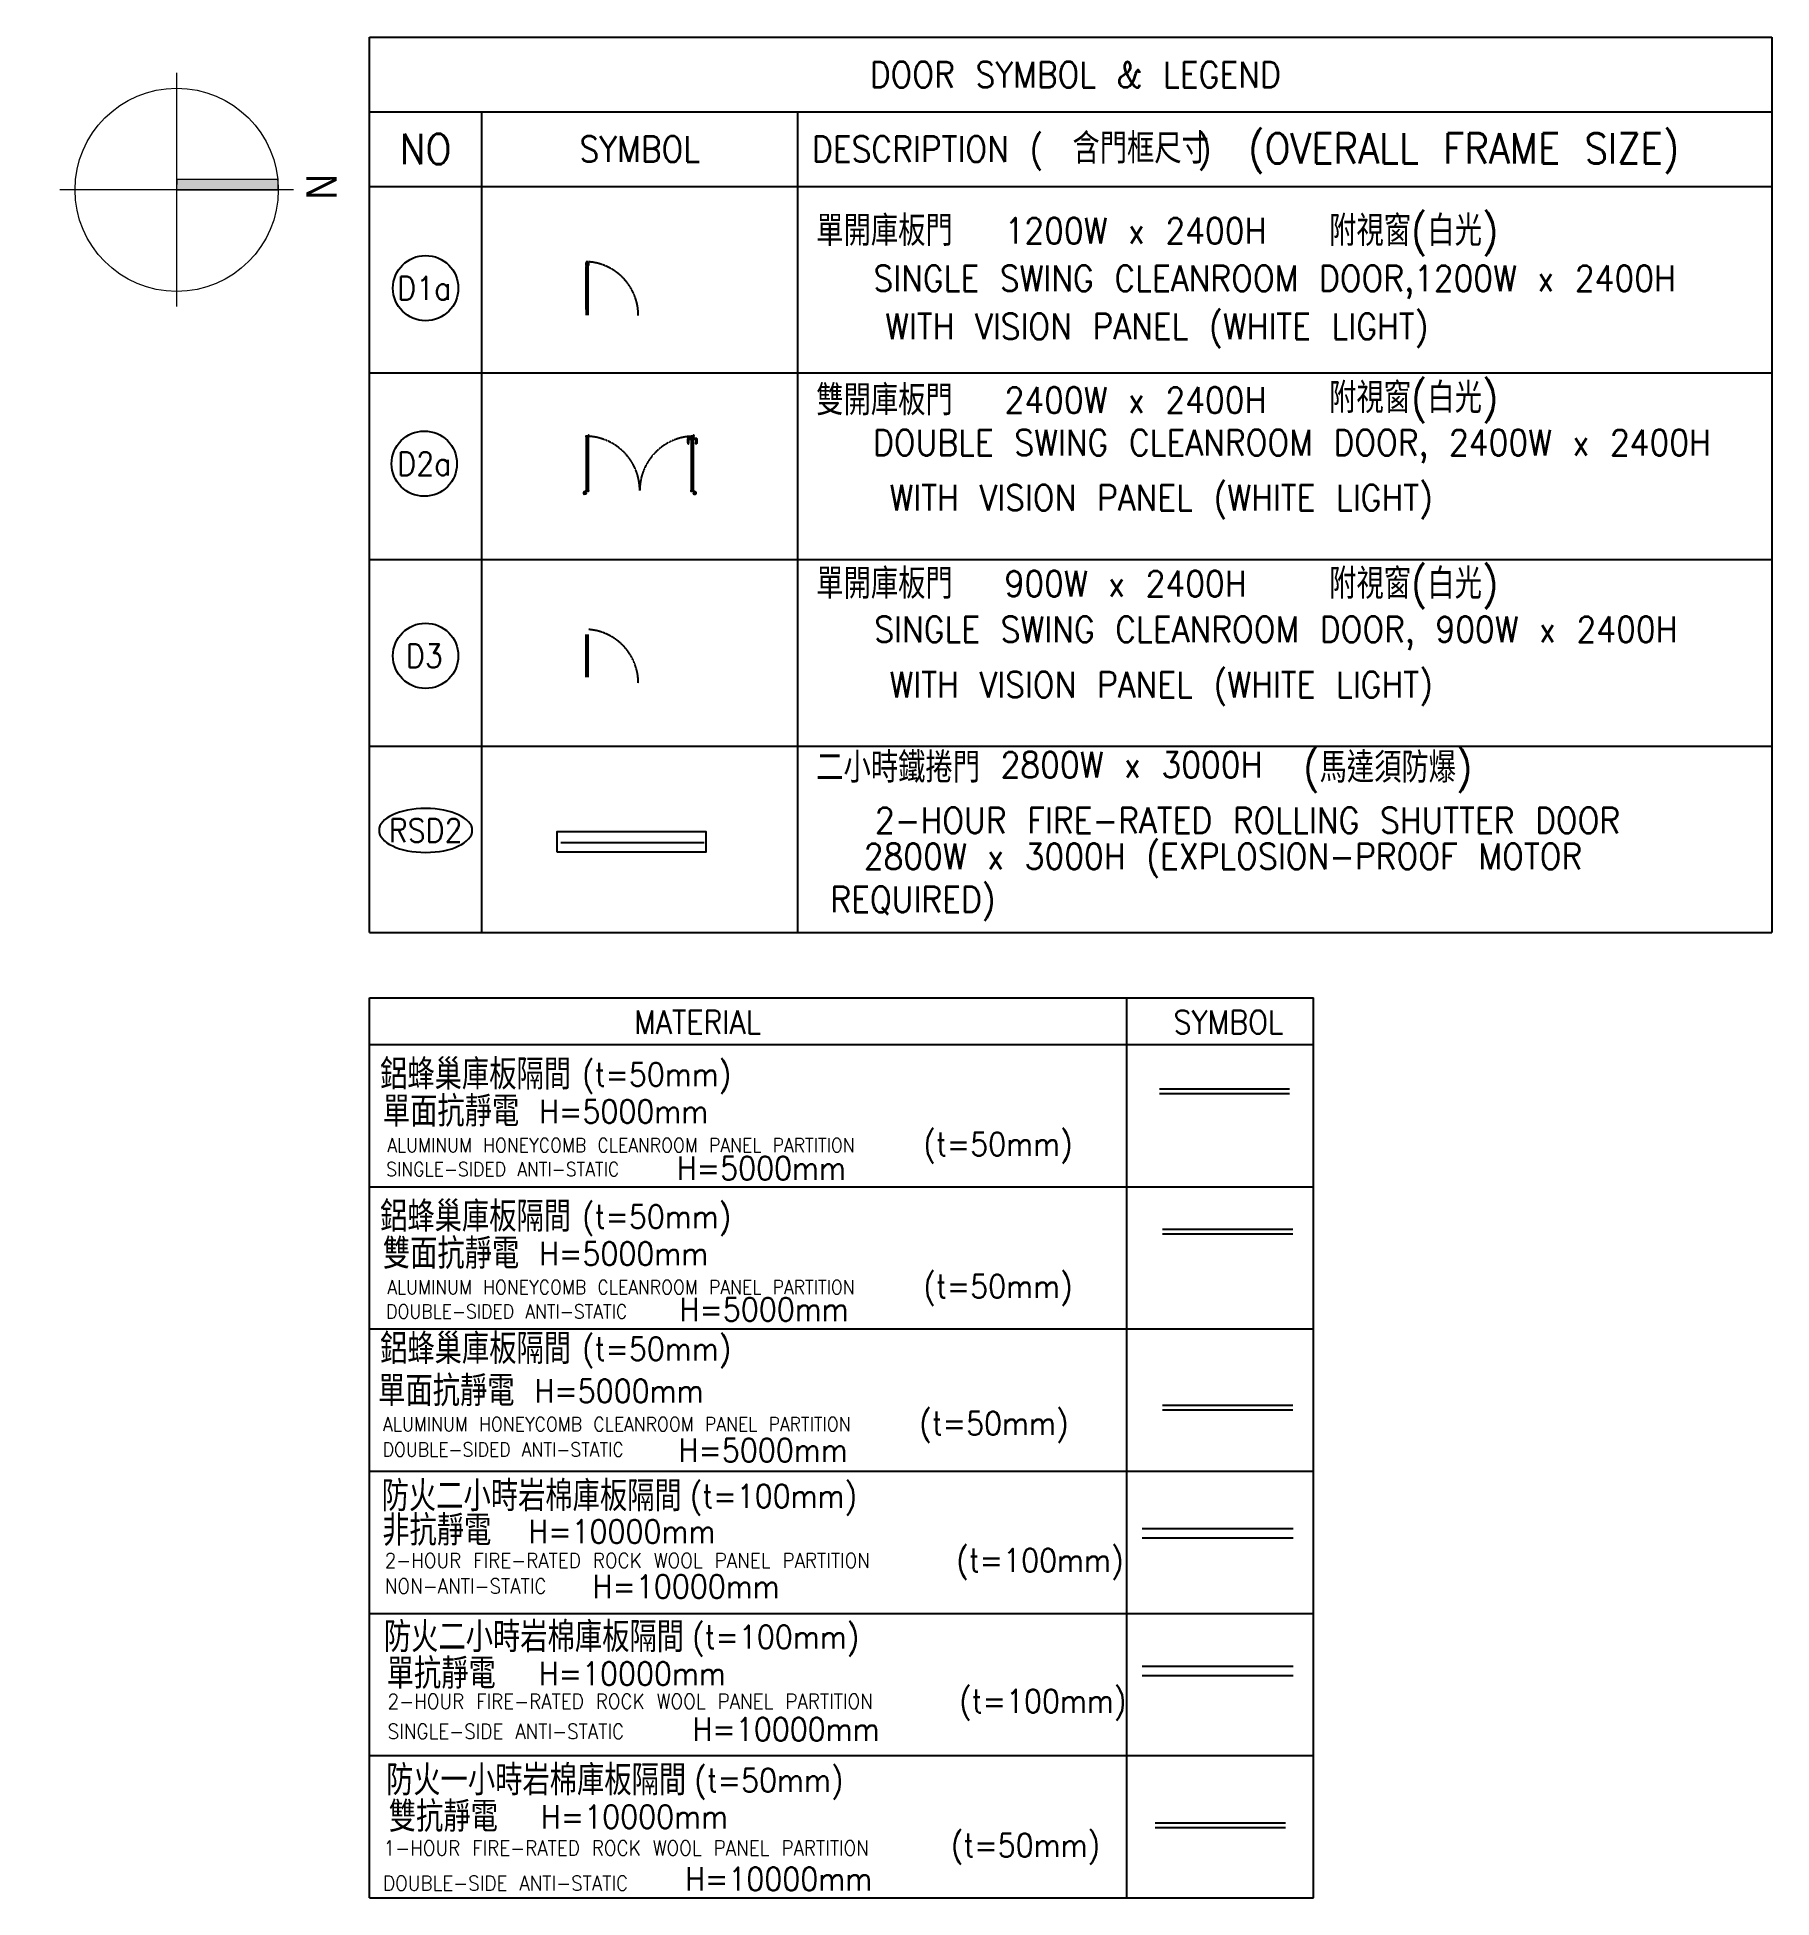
# Model space of a CAD drawing. Extents: x -15449 to 465583, y -1239737 to 53667.
# Drawn here: x 319924 to 362588, y -86279 to -40513 of the extents above; entities that cross this region are included whole.
import ezdxf
from ezdxf.enums import TextEntityAlignment as Align

# ---------------------------------------------------------------- set-up
doc = ezdxf.new("R2010")
doc.units = 0
doc.header["$LTSCALE"] = 8
doc.linetypes.add('188K-SM-03-F10-ARCH-PA-Y2257103$0$DASHED', pattern=[19.05, 12.7, -6.35])
for name, color, linetype in [('0-T100单抗岩棉库板H10000', 21, 'CONTINUOUS'), ('0-T100非抗岩棉库板H10000', 1, 'CONTINUOUS'), ('0-T50单抗铝蜂巢库板H3000', 161, 'CONTINUOUS'), ('0-T50单抗铝蜂巢库板H5000', 3, 'CONTINUOUS'), ('0-T50双抗铝蜂巢库板H5000', 2, 'CONTINUOUS'), ('188K-SM-03-F10-ARCH-PA-Y2257103$0$K-TXT', 7, 'CONTINUOUS'), ('防火一小时岩棉库板隔间（双抗）H10000', 170, 'CONTINUOUS')]:
    doc.layers.add(name, color=color, linetype=linetype)
doc.layers.add('A-_--------_A', color=7, linetype='CONTINUOUS', lineweight=9)
doc.styles.add('188K-SM-03-F10-ARCH-PA-Y2257103$0$Standard', font='txt.shx', dxfattribs={"bigfont": 'chineset.shx'})
doc.styles.add('Arial Narrow', font='ARIALN.TTF', dxfattribs={"height": 0.2})

msp = doc.modelspace()

# ---------------------------------------------------------------- texts
at = {"layer": '188K-SM-03-F10-ARCH-PA-Y2257103$0$K-TXT', "style": '188K-SM-03-F10-ARCH-PA-Y2257103$0$Standard', "width": 0.9}
for s, height, p in [('DOOR SYMBOL & LEGEND', 630.899684, (345455.4301, -41430.3192)), ('NO', 745.60872, (329477.7267, -43265.6637)), ('SYMBOL', 630.89968, (334744.2832, -43265.6637)), ('D1a', 573.54517, (329444.6818, -46685.0826)), ('D2a', 573.54517, (329444.6818, -51003.0089)), ('D3', 573.54517, (329444.6818, -55729.3127)), ('RSD2', 573.54517, (329477.7267, -60023.3848))]:
    msp.add_text(s, height=height, rotation=359.99999995, dxfattribs=at).set_placement(p, align=Align.MIDDLE)
for s, height, p in [('DESCRIPTION (      )', 630.899684, (343892.9746, -43265.6637)), ('SINGLE SWING CLEANROOM DOOR,1200W x 2400H ', 630.899684, (350611.2509, -46442.5793)), ('WITH VISION PANEL (WHITE LIGHT)', 630.899684, (347461.2025, -47627.5891)), ('DOUBLE SWING CLEANROOM DOOR, 2400W x 2400H', 630.899684, (350784.7826, -50482.4923)), ('WITH VISION PANEL (WHITE LIGHT)', 630.899684, (347570.1189, -51839.8132)), ('SINGLE SWING CLEANROOM DOOR, 900W x 2400H', 630.899684, (350388.9828, -55078.6635)), ('WITH VISION PANEL (WHITE LIGHT)', 630.899684, (347570.1189, -56435.9844)), ('2-HOUR FIRE-RATED ROLLING SHUTTER DOOR', 630.899684, (349693.8831, -59776.9814)), ('2800W x 3000H (EXPLOSION-PROOF MOTOR ', 630.899684, (349343.2637, -60662.5909)), ('REQUIRED)', 630.89968, (341462.7553, -61718.3835)), ('MATERIAL', 573.54517, (336167.5332, -64739.3835)), ('SYMBOL', 573.54517, (349222.248, -64739.3835))]:
    msp.add_text(s, height=height, rotation=359.99999995, dxfattribs=at).set_placement(p, align=Align.MIDDLE_CENTER)
for s, height, p in [('含門框尺寸', 745.60872, (345387.2251, -43247.4471)), ('(OVERALL FRAME SIZE)', 745.608717, (349711.1976, -43247.4471)), ('單開庫板門 ', 745.60872, (339085.2542, -45273.0718)), ('附視窗(白光)', 745.60872, (351702.1322, -45273.0718)), ('1200W x 2400H', 630.899684, (343717.6329, -45273.0718)), ('附視窗(白光)', 745.60872, (351702.1322, -49382.7695)), ('雙開庫板門 ', 745.60872, (339085.2542, -49440.124)), ('2400W x 2400H', 630.899684, (343717.6329, -49440.124)), ('單開庫板門 ', 745.60872, (339085.2542, -53953.7627)), ('附視窗(白光)', 745.60872, (351702.1322, -53953.7627)), ('900W x 2400H', 630.899684, (343717.6329, -53953.7627)), ('二小時鐵捲門', 745.60872, (339085.2542, -58475.5881)), ('2800W x 3000H', 630.899684, (343618.7409, -58410.1189)), ('(馬達須防爆)', 745.60872, (351063.1366, -58475.5881)), ('鋁蜂巢庫板隔間', 745.60872, (328356.6845, -66024.2062)), ('(t=50mm)', 573.54517, (333325.9556, -66024.2062)), ('單面抗靜電', 745.60872, (328424.2589, -66936.7072)), ('H=5000mm', 573.54517, (332271.7459, -66936.7072)), ('ALUMINUM HONEYCOMB CLEANROOM PANEL PARTITION', 344.1271, (328532.184, -67764.2947)), ('(t=50mm)', 573.54517, (341721.244, -67739.5822)), ('SINGLE-SIDED ANTI-STATIC', 344.1271, (328506.6462, -68357.3168)), ('H=5000mm', 573.54517, (335658.4864, -68330.8751)), ('鋁蜂巢庫板隔間', 745.60872, (328356.6845, -69522.228)), ('(t=50mm)', 573.54517, (333325.9556, -69522.228)), ('雙面抗靜電', 745.60872, (328424.2589, -70434.7289)), ('H=5000mm', 573.54517, (332271.7459, -70434.7289)), ('(t=50mm)', 573.54517, (341721.244, -71237.604)), ('ALUMINUM HONEYCOMB CLEANROOM PANEL PARTITION', 344.1271, (328532.184, -71262.3165)), ('DOUBLE-SIDED ANTI-STATIC', 344.1271, (328506.6462, -71855.3385)), ('H=5000mm', 573.54517, (335724.7544, -71805.3604)), ('鋁蜂巢庫板隔間', 745.60872, (328356.6845, -72774.7702)), ('(t=50mm)', 573.54517, (333325.9556, -72774.7702)), ('單面抗靜電', 745.60872, (328308.875, -73812.5742)), ('H=5000mm', 573.54517, (332156.362, -73812.5742)), ('ALUMINUM HONEYCOMB CLEANROOM PANEL PARTITION', 344.1271, (328431.1155, -74632.371)), ('(t=50mm)', 573.54517, (341620.1755, -74607.6585)), ('H=5000mm', 573.54517, (335700.8932, -75269.7042)), ('DOUBLE-SIDED ANTI-STATIC', 344.1271, (328420.4032, -75254.1776)), ('防火二小時岩棉庫板隔間', 745.608717, (328395.4418, -76396.9542)), ('(t=100mm)', 573.54517, (335977.2255, -76396.9542)), ('非抗靜電', 745.60872, (328410.2411, -77243.3034)), ('2-HOUR FIRE-RATED ROCK WOOL PANEL PARTITION', 367.068907, (328470.8094, -77983.4676)), ('(t=100mm)', 573.54517, (342530.668, -77976.6719)), ('NON-ANTI-STATIC', 367.068907, (328471.2024, -78612.3408)), ('防火二小時岩棉庫板隔間', 745.608717, (328450.6236, -79863.9804)), ('(t=100mm)', 573.54517, (336032.4074, -79863.9804)), ('單抗靜電', 745.60872, (328518.1981, -80763.6449)), ('2-HOUR FIRE-RATED ROCK WOOL PANEL PARTITION', 367.068907, (328542.0347, -81447.6148)), ('(t=100mm)', 573.54517, (342601.8933, -81440.8191)), ('SINGLE-SIDE ANTI-STATIC', 367.068907, (328542.0347, -82184.9097)), ('防火一小時岩棉庫板隔間', 745.608717, (328503.7928, -83385.0069)), ('(t=50mm)', 573.54517, (336085.5766, -83385.0069)), ('雙抗靜電', 745.60872, (328571.3673, -84284.6714)), ('(t=50mm)', 573.54517, (342397.5673, -84985.7598)), ('1-HOUR FIRE-RATED ROCK WOOL PANEL PARTITION', 367.068907, (328444.8786, -85055.2425)), ('DOUBLE-SIDE ANTI-STATIC', 367.068907, (328429.0226, -85919.6077))]:
    msp.add_text(s, height=height, rotation=359.99999995, dxfattribs=at).set_placement(p, align=Align.MIDDLE_LEFT)
at = {"layer": '188K-SM-03-F10-ARCH-PA-Y2257103$0$K-TXT', "color": 2, "style": '188K-SM-03-F10-ARCH-PA-Y2257103$0$Standard', "width": 0.9}
for p in [(332006.3108, -77268.8563), (333585.0982, -78622.0215), (332262.0827, -80763.6449), (336043.3879, -82133.8475), (332315.2519, -84284.6714), (335862.0876, -85814.8196)]:
    msp.add_text('H=10000mm', height=573.54517, rotation=359.99999995, dxfattribs=at).set_placement(p, align=Align.MIDDLE_LEFT)

# ---------------------------------------------------------------- blocks, each defined once
blk = doc.blocks.new('IDA - North Point _ Scale Bar - North Point Only-9867521-PH1 LEVEL 3 - PROBE')
at = {"layer": 'A-_--------_A'}
h = blk.add_hatch(color=256, dxfattribs=at)
edge = h.paths.add_edge_path()
edge.add_line((-0.47, 0.88), (8.29, 5.59))
edge.add_arc((0, 0), 10, 28.24, 33.9792, ccw=False)
edge.add_line((8.81, 4.73), (0, 0))
edge.add_line((0, 0), (-0.47, 0.88))
for p, q in [((-5.44, 10.13), (5.44, -10.13)), ((8.29, 5.59), (-0.47, 0.88)), ((10.13, 5.44), (-10.13, -5.44)), ((0, 0), (8.81, 4.73)), ((-0.47, 0.88), (0, 0))]:
    blk.add_line(p, q, dxfattribs=at)
blk.add_circle((0, 0), 10, dxfattribs=at)
blk.add_arc((0, 0), 10, 28.24, 33.9792, dxfattribs=at)
at = {"layer": 'A-_--------_A', "insert": (13.15, 8.81), "char_height": 3, "width": 3.0464, "attachment_point": 1, "rotation": 298.24, "style": 'Arial Narrow'}
blk.add_mtext('N', dxfattribs=at)

# ---------------------------------------------------------------- linework, layer by layer
at = {"layer": '0-T100单抗岩棉库板H10000', "lineweight": -3}
for p, q in [((347103.6172, -80585.3275), (350813.5205, -80585.3275)), ((347103.6172, -80814.7455), (350813.5205, -80814.7455))]:
    msp.add_line(p, q, dxfattribs=at)
at = {"layer": '0-T100非抗岩棉库板H10000', "lineweight": -3}
for p, q in [((347103.6172, -77192.768), (350813.5205, -77192.768)), ((347103.6172, -77422.1861), (350813.5205, -77422.1861))]:
    msp.add_line(p, q, dxfattribs=at)
at = {"layer": '0-T50单抗铝蜂巢库板H3000', "lineweight": -3}
for p, q in [((347605.0429, -74160.0874), (350807.9144, -74160.0874)), ((347605.0429, -74274.7964), (350807.9144, -74274.7964))]:
    msp.add_line(p, q, dxfattribs=at)
at = {"layer": '0-T50单抗铝蜂巢库板H5000', "lineweight": -3}
for p, q in [((347526.0865, -66380.1757), (350728.958, -66380.1757)), ((347526.0865, -66494.8847), (350728.958, -66494.8847))]:
    msp.add_line(p, q, dxfattribs=at)
at = {"layer": '0-T50双抗铝蜂巢库板H5000', "lineweight": -3}
for p, q in [((347605.0429, -69832.6744), (350807.9144, -69832.6744)), ((347605.0429, -69947.3834), (350807.9144, -69947.3834))]:
    msp.add_line(p, q, dxfattribs=at)
at = {"layer": '188K-SM-03-F10-ARCH-PA-Y2257103$0$K-TXT'}
for p, q in [((328093.305, -40512.6469), (362588.1372, -40512.6469)), ((328093.305, -62536.7814), (328093.305, -40512.6469)), ((362588.1372, -40512.6469), (362588.1372, -62536.7814)), ((328093.305, -42347.9915), (362588.1372, -42347.9915)), ((330862.1483, -62536.7814), (330862.1483, -42347.9915)), ((338626.4181, -42347.9915), (338626.4181, -62536.7814)), ((328093.305, -44183.336), (362588.1372, -44183.336)), ((328093.305, -48771.6973), (362588.1372, -48771.6973)), ((328093.305, -53360.0587), (362588.1372, -53360.0587)), ((328093.305, -53360.0587), (362588.1372, -53360.0587)), ((328093.305, -57948.42), (362588.1372, -57948.42)), ((328093.305, -62536.7814), (362588.1372, -62536.7814)), ((328093.305, -64143.9533), (351316.0903, -64143.9533)), ((328093.305, -86279.1743), (328093.305, -64143.9533)), ((346727.7289, -86279.1743), (346727.7289, -64143.9533)), ((351316.0903, -86279.1743), (351316.0903, -64143.9533)), ((328093.305, -65291.0436), (351316.0903, -65291.0436)), ((328093.305, -68789.0654), (351316.0903, -68789.0654)), ((328093.305, -72287.0872), (351316.0903, -72287.0872)), ((328093.305, -75785.109), (351316.0903, -75785.109)), ((328093.305, -79283.1308), (351316.0903, -79283.1308)), ((328093.305, -82781.1525), (351316.0903, -82781.1525)), ((328093.305, -86279.1743), (351316.0903, -86279.1743))]:
    msp.add_line(p, q, dxfattribs=at)
at = {"layer": '188K-SM-03-F10-ARCH-PA-Y2257103$0$K-TXT', "color": 4, "ltscale": 0.1}
for p, q in [((333425.0638, -46066.2523, 0), (333415.4881, -46066.2523, 0)), ((333415.4881, -46066.2523, 0), (333415.4881, -46124.9035, 0)), ((333415.4881, -46124.9035, 0), (333425.0638, -46124.9035, 0)), ((333472.9423, -46035.1312, 0), (333425.0638, -46035.1312, 0)), ((333425.0638, -46035.1312, 0), (333425.0638, -46156.0246, 0)), ((333425.0638, -46124.9035, 0), (333425.0638, -46066.2523, 0)), ((333425.0638, -46156.0246, 0), (333472.9423, -46156.0246, 0)), ((333425.7819, -46155.1867, 0), (333425.7819, -46169.9093, 0)), ((333425.8506, -46170.1205, 0), (333426.8082, -46171.4372, 0)), ((333471.8651, -46154.8276, 0), (333426.141, -46154.8276, 0)), ((333426.9789, -46158.5382, 0), (333426.9789, -46156.623, 0)), ((333426.9789, -46168.9518, 0), (333426.9789, -46160.4533, 0)), ((333427.338, -46156.2639, 0), (333448.644, -46156.2639, 0)), ((333432.6046, -46158.8973, 0), (333427.338, -46158.8973, 0)), ((333427.338, -46160.0942, 0), (333432.6046, -46160.0942, 0)), ((333427.4577, -47210.0709, 0), (333427.4577, -46160.0942, 0)), ((333427.4577, -46160.0942, 0), (333428.1759, -46160.0942, 0)), ((333427.4577, -46171.226, 0), (333427.4577, -46169.4305, 0)), ((333428.1759, -46160.0942, 0), (333428.1759, -47210.0709, 0)), ((333432.9637, -46159.7351, 0), (333432.9637, -46159.2564, 0)), ((333448.644, -46156.2639, 0), (333449.003, -46155.9049, 0)), ((333449.003, -46155.9049, 0), (333449.3621, -46156.2639, 0)), ((333449.3621, -46156.2639, 0), (333470.6681, -46156.2639, 0)), ((333465.0424, -46159.2564, 0), (333465.0424, -46159.7351, 0)), ((333470.6681, -46158.8973, 0), (333465.4014, -46158.8973, 0)), ((333465.4014, -46160.0942, 0), (333470.6681, -46160.0942, 0)), ((333469.8302, -47210.0709, 0), (333469.8302, -46160.0942, 0)), ((333469.8302, -46160.0942, 0), (333470.5484, -46160.0942, 0)), ((333470.5484, -46160.0942, 0), (333470.5484, -47210.0709, 0)), ((333470.5484, -46169.4305, 0), (333470.5484, -46171.226, 0)), ((333471.0272, -46156.623, 0), (333471.0272, -46158.5382, 0)), ((333471.0272, -46160.4533, 0), (333471.0272, -46168.9518, 0)), ((333471.1979, -46171.4372, 0), (333472.1555, -46170.1205, 0)), ((333472.2241, -46169.9093, 0), (333472.2241, -46155.1867, 0)), ((333472.9423, -46156.0246, 0), (333472.9423, -46035.1312, 0)), ((333472.9423, -46066.2523, 0), (333482.518, -46066.2523, 0)), ((333472.9423, -46124.9035, 0), (333472.9423, -46066.2523, 0)), ((333482.518, -46124.9035, 0), (333472.9423, -46124.9035, 0)), ((333482.518, -46066.2523, 0), (333482.518, -46124.9035, 0)), ((333472.9423, -47214.1406, 0), (333425.0638, -47214.1406, 0)), ((333425.0638, -47214.1406, 0), (333425.0638, -47347.5522, 0)), ((333428.1759, -47210.0709, 0), (333427.4577, -47210.0709, 0)), ((333470.5484, -47210.0709, 0), (333469.8302, -47210.0709, 0)), ((333472.9423, -47347.5522, 0), (333472.9423, -47214.1406, 0)), ((335951.0094, -50372.8856), (335935.0931, -50373.5708)), ((335996.893, -50372.8856), (335951.0094, -50372.8856)), ((335951.5112, -50398.1215), (335996.893, -50398.1215)), ((335996.893, -50357.3998), (335996.893, -50413.6073)), ((336006.0697, -50357.3998), (335996.893, -50357.3998)), ((335996.893, -50413.6073), (336006.0697, -50413.6073)), ((336006.0697, -50413.6073), (336006.0697, -50357.3998)), ((333367.7748, -51693.773), (333367.7748, -51751.1275)), ((333367.7748, -51744.2729), (333367.7748, -51700.6275)), ((333374.6294, -51693.773), (333402.7471, -51693.773)), ((333402.7471, -51693.773), (333402.7471, -51720.1972)), ((336113.937, -51693.773), (336085.8193, -51693.773)), ((336085.8193, -51693.773), (336085.8193, -51724.7444)), ((336120.7916, -51693.773), (336120.7916, -51751.1275)), ((336120.7916, -51744.2729), (336120.7916, -51700.6275)), ((333402.7471, -51751.1275), (333374.6294, -51751.1275)), ((333402.7471, -51720.1972), (333402.7471, -51719.5965)), ((333421.2583, -51744.7642), (333402.7471, -51751.1275)), ((333410.3011, -51729.4447), (333412.0517, -51729.4447)), ((333412.1896, -51729.4447), (333413.3786, -51729.4447)), ((333414.6376, -51730.8436), (333413.2387, -51730.8436)), ((333413.2387, -51730.8436), (333413.2387, -51739.2369)), ((333413.2387, -51739.2369), (333420.9326, -51739.2369)), ((333414.6376, -51730.7037), (333414.6376, -51730.8436)), ((333418.9029, -51724.8983), (333415.2685, -51724.8983)), ((333419.5338, -51730.8436), (333419.5338, -51730.7037)), ((333420.9326, -51730.8436), (333419.5338, -51730.8436)), ((333420.7928, -51729.4447), (333421.9818, -51729.4447)), ((333420.9326, -51739.2369), (333420.9326, -51730.8436)), ((333421.9818, -51729.4447), (333422.8351, -51729.4447)), ((333425.1293, -51731.7389), (333425.1293, -51739.3403)), ((336063.4371, -51731.7389), (336063.4371, -51739.3403)), ((336066.5846, -51729.4447), (336065.7313, -51729.4447)), ((336067.7736, -51729.4447), (336066.5846, -51729.4447)), ((336067.3081, -51744.7642), (336085.8193, -51751.1275)), ((336067.6338, -51739.2369), (336067.6338, -51730.8436)), ((336067.6338, -51730.8436), (336069.0326, -51730.8436)), ((336075.3277, -51739.2369), (336067.6338, -51739.2369)), ((336069.0326, -51730.8436), (336069.0326, -51730.7037)), ((336069.6635, -51724.8983), (336073.2979, -51724.8983)), ((336073.9288, -51730.7037), (336073.9288, -51730.8436)), ((336073.9288, -51730.8436), (336075.3277, -51730.8436)), ((336076.3768, -51729.4447), (336075.1878, -51729.4447)), ((336075.3277, -51730.8436), (336075.3277, -51739.2369)), ((336078.2653, -51729.4447), (336076.5147, -51729.4447)), ((336085.8193, -51724.7444), (336085.8193, -51721.8907)), ((336085.8193, -51751.1275), (336113.937, -51751.1275)), ((333427.4577, -56254.301, 0), (333427.4577, -55204.3244, 0)), ((333428.1759, -55204.3244, 0), (333428.1759, -56254.301, 0)), ((333469.8302, -56254.301, 0), (333469.8302, -55204.3244, 0)), ((333470.5484, -55204.3244, 0), (333470.5484, -56254.301, 0))]:
    msp.add_line(p, q, dxfattribs=at)
at = {"layer": '188K-SM-03-F10-ARCH-PA-Y2257103$0$K-TXT', "color": 4}
msp.add_line((336329.143, -60330.1888), (332805.9923, -60330.1888, 0), dxfattribs=at)
at = {"layer": '188K-SM-03-F10-ARCH-PA-Y2257103$0$K-TXT', "color": 4, "ltscale": 0.1, "elevation": 0}
msp.add_lwpolyline([(333449.003, -47214.2603), (333448.644, -47213.9012), (333427.338, -47213.9012, -0.4142135624), (333426.9789, -47213.5421), (333426.9789, -47211.6269, -0.4142135624), (333427.338, -47211.2679), (333432.6046, -47211.2679, 0.4142135624), (333432.9637, -47210.9088), (333432.9637, -47210.43, 0.4142135624), (333432.6046, -47210.0709), (333427.338, -47210.0709, -0.4142135624), (333426.9789, -47209.7118), (333426.9789, -47201.2134, -0.4142135624), (333427.2183, -47200.974), (333427.2183, -47200.974, 0.4142135624), (333427.4577, -47200.7346), (333427.4577, -47198.9391, 0.7263600574), (333426.8082, -47198.7279), (333425.8506, -47200.0446, 0.1585068778), (333425.7819, -47200.2558), (333425.7819, -47214.9784, 0.4142135624), (333426.141, -47215.3375), (333471.8651, -47215.3375, 0.4142135624), (333472.2241, -47214.9784), (333472.2241, -47200.2558, 0.1585068778), (333472.1555, -47200.0446), (333471.1979, -47198.7279, 0.7263600574), (333470.5484, -47198.9391), (333470.5484, -47200.7346, 0.4142135624), (333470.7878, -47200.974, -0.4142135624), (333471.0272, -47201.2134), (333471.0272, -47209.7118, -0.4142135624), (333470.6681, -47210.0709), (333465.4014, -47210.0709, 0.4142135624), (333465.0424, -47210.43), (333465.0424, -47210.9088, 0.4142135624), (333465.4014, -47211.2679), (333470.6681, -47211.2679, -0.4142135624), (333471.0272, -47211.6269), (333471.0272, -47213.5421, -0.4142135624), (333470.6681, -47213.9012), (333449.3621, -47213.9012)], format="xyb", close=True, dxfattribs=at)
at = {"layer": '188K-SM-03-F10-ARCH-PA-Y2257103$0$K-TXT', "color": 4, "ltscale": 0.1}
for points in [[(333492.6946, -50327.5755), (333492.6946, -50306.5921), (333492.6946, -50327.5755), (333417.0286, -50327.5755), (333417.0286, -50329.2542), (333421.9947, -50329.2542), (333421.9947, -50341.5644, 0.4142135624), (333423.3936, -50342.9633), (333424.7924, -50342.9633), (333424.7924, -50341.5644), (333423.6733, -50341.5644), (333423.6733, -50330.3733), (333425.1422, -50330.3733), (333425.1422, -51675.6444), (333423.6733, -51675.6444), (333423.6733, -51664.4533), (333424.7924, -51664.4533), (333424.7924, -51663.0544), (333423.3936, -51663.0544, 0.4142135624), (333421.9947, -51664.4533), (333421.9947, -51677.0433, 0.4142135624), (333423.3936, -51678.4422), (333484.2453, -51678.4422, 0.4142135624), (333485.6442, -51677.0433), (333485.6442, -51664.4533, 0.4142135624), (333484.2453, -51663.0544), (333482.8464, -51663.0544), (333482.8464, -51664.4533), (333483.9655, -51664.4533), (333483.9655, -51675.6444), (333482.4967, -51675.6444), (333482.4967, -50330.3733), (333483.9655, -50330.3733), (333483.9655, -50341.5644), (333482.8464, -50341.5644), (333482.8464, -50342.9633), (333484.2453, -50342.9633, 0.4142135624), (333485.6442, -50341.5644), (333485.6442, -50330.3733), (333494.7929, -50330.3733, 0.4142135624), (333495.4924, -50329.6738), (333495.4924, -50304.4938, 0.4142135624), (333494.7929, -50303.7943), (333485.7001, -50303.7943), (333485.7001, -50306.5921), (333492.6946, -50306.5921)], [(336073.6221, -50327.5755), (336073.6221, -50306.5921), (336073.6221, -50327.5755), (335997.9561, -50327.5755), (335997.9561, -50329.2542), (336002.9222, -50329.2542), (336002.9222, -50341.5644, 0.4142135624), (336004.3211, -50342.9633), (336005.7199, -50342.9633), (336005.7199, -50341.5644), (336004.6008, -50341.5644), (336004.6008, -50330.3733), (336006.0697, -50330.3733), (336006.0697, -51675.6444), (336004.6008, -51675.6444), (336004.6008, -51664.4533), (336005.7199, -51664.4533), (336005.7199, -51663.0544), (336004.3211, -51663.0544, 0.4142135624), (336002.9222, -51664.4533), (336002.9222, -51677.0433, 0.4142135624), (336004.3211, -51678.4422), (336065.1728, -51678.4422, 0.4142135624), (336066.5717, -51677.0433), (336066.5717, -51664.4533, 0.4142135624), (336065.1728, -51663.0544), (336063.7739, -51663.0544), (336063.7739, -51664.4533), (336064.893, -51664.4533), (336064.893, -51675.6444), (336063.4242, -51675.6444), (336063.4242, -50330.3733), (336064.893, -50330.3733), (336064.893, -50341.5644), (336063.7739, -50341.5644), (336063.7739, -50342.9633), (336065.1728, -50342.9633, 0.4142135624), (336066.5717, -50341.5644), (336066.5717, -50330.3733), (336075.7204, -50330.3733, 0.4142135624), (336076.4199, -50329.6738), (336076.4199, -50304.4938, 0.4142135624), (336075.7204, -50303.7943), (336066.6276, -50303.7943), (336066.6276, -50306.5921), (336073.6221, -50306.5921)], [(336072.6009, -50372.8856), (336118.4845, -50372.8856), (336134.4008, -50373.5708, -0.3274951513), (336143.4474, -50381.4183, -0.0898474918), (336146.0183, -50504.5406, -1.1448812629), (336123.8443, -50499.5284, 0.1370794299), (336123.9295, -50404.1028, 0.3493567738), (336117.9827, -50398.1215), (336072.6009, -50398.1215)]]:
    msp.add_lwpolyline(points, format="xyb", dxfattribs=at)
for points in [[(336063.4242, -50413.6073), (336063.4242, -50357.3998), (336072.6009, -50357.3998), (336072.6009, -50413.6073)], [(333405.6148, -51719.4252), (333405.6148, -51686.887), (333402.7471, -51686.887), (333402.7471, -51719.4252)], [(333465.6786, -51678.4422), (333414.0596, -51678.4422), (333414.0596, -51675.5745), (333465.6786, -51675.5745)], [(336022.8878, -51678.4422), (336074.5068, -51678.4422), (336074.5068, -51675.5745), (336022.8878, -51675.5745)], [(336082.9516, -51724.0135), (336082.9516, -51686.887), (336085.8193, -51686.887), (336085.8193, -51724.0135)]]:
    msp.add_lwpolyline(points, close=True, dxfattribs=at)
at = {"layer": '188K-SM-03-F10-ARCH-PA-Y2257103$0$K-TXT', "color": 4}
msp.add_lwpolyline([(332703.4394, -60552.5709), (336374.1285, -60552.5709), (336374.1285, -60058.6814), (332703.4394, -60058.6814), (332703.4394, -60552.5709)], dxfattribs=at)
at = {"layer": '188K-SM-03-F10-ARCH-PA-Y2257103$0$K-TXT'}
for centre in [(329477.7267, -46685.0826), (329444.6818, -51003.0089), (329477.7267, -55729.3127)]:
    msp.add_circle(centre, 802.9632, dxfattribs=at)
at = {"layer": '188K-SM-03-F10-ARCH-PA-Y2257103$0$K-TXT', "color": 4, "ltscale": 0.1}
for centre, radius, start, end in [((333426.141, -46155.1867, 0), 0.3591, 90.00001019, 180.00001019), ((333426.141, -46169.9093, 0), 0.3591, 180.00000512, 216.02737861), ((333427.0986, -46171.226, 0), 0.3591, 216.02736497, 359.99999173), ((333427.338, -46156.623, 0), 0.3591, 90.00001019, 180.00001019), ((333427.338, -46158.5382, 0), 0.3591, 179.99998975, 269.99998975), ((333427.338, -46160.4533, 0), 0.3591, 89.99998292, 179.99998292), ((333427.2183, -46168.9518, 0), 0.2394, 180.00001531, 270.00001531), ((333427.2183, -46169.4305, 0), 0.2394, 359.99997439, 89.99997439), ((333432.6046, -46159.2564, 0), 0.3591, 0.00001702, 90.00001702), ((333432.6046, -46159.7351, 0), 0.3591, 270.00001019, 0.00001019), ((333465.4014, -46159.2564, 0), 0.3591, 89.99998634, 179.99998634), ((333465.4014, -46159.7351, 0), 0.3591, 179.99998634, 269.99998634), ((333470.7878, -46169.4305, 0), 0.2394, 90.00002044, 180.00002044), ((333470.9075, -46171.226, 0), 0.3591, 180.00000939, 323.97263598), ((333470.6681, -46156.623, 0), 0.3591, 359.99998975, 89.99998975), ((333470.6681, -46158.5382, 0), 0.3591, 270.00001019, 0.00001019), ((333470.6681, -46160.4533, 0), 0.3591, 0.00001702, 90.00001702), ((333470.7878, -46168.9518, 0), 0.2394, 269.99998463, 359.99998463), ((333471.8651, -46155.1867, 0), 0.3591, 359.99998975, 89.99998975), ((333471.8651, -46169.9093, 0), 0.3591, 323.97262139, 359.99999482), ((333374.6294, -51700.6275), 6.8546, 89.99999995, 179.99999995), ((336113.937, -51700.6275), 6.8546, 359.99999995, 89.99999995), ((333374.6294, -51744.2729), 6.8546, 179.99999995, 269.99999995), ((333412.552, -51719.8969), 9.8096, 178.24532526, 256.73436641), ((333417.0857, -51729.4447), 4.8961, 111.78678932, 179.99999995), ((333413.3786, -51730.7037), 1.259, 359.99999995, 89.99999995), ((333417.0857, -51729.4447), 4.8961, 359.99999995, 68.21321079), ((333420.7928, -51730.7037), 1.259, 89.99999995, 179.99999995), ((333419.3939, -51739.3403), 5.7355, 288.97040783, 359.99999995), ((333422.8351, -51731.7389), 2.2942, 359.99999995, 89.99999995), ((336065.7313, -51731.7389), 2.2942, 89.99999995, 179.99999995), ((336069.1725, -51739.3403), 5.7355, 179.99999995, 251.02959217), ((336071.4807, -51729.4447), 4.8961, 111.78678932, 179.99999995), ((336067.7736, -51730.7037), 1.259, 359.99999995, 89.99999995), ((336071.4807, -51729.4447), 4.8961, 359.99999995, 68.21321079), ((336075.1878, -51730.7037), 1.259, 89.99999995, 179.99999995), ((336078.2653, -51721.8907), 7.554, 269.99999995, 359.99999995), ((336113.937, -51744.2729), 6.8546, 269.99999995, 359.99999995)]:
    msp.add_arc(centre, radius, start, end, dxfattribs=at)
at = {"layer": '188K-SM-03-F10-ARCH-PA-Y2257103$0$K-TXT', "color": 4, "linetype": '188K-SM-03-F10-ARCH-PA-Y2257103$0$DASHED', "ltscale": 0.01}
for centre, radius, start, end in [((333385.9784, -47356.0805, 0), 1322.4003, 359.85306022, 85.81349177), ((333407.909, -51663.9497), 1336.3742, 359.99999995, 85.99928099), ((336080.6574, -51663.9497), 1336.3742, 94.00071906, 179.99999995), ((333385.9784, -56400.3106, 0), 1322.4003, 359.85306022, 85.81349177)]:
    msp.add_arc(centre, radius, start, end, dxfattribs=at)
at = {"layer": '188K-SM-03-F10-ARCH-PA-Y2257103$0$K-TXT', "color": 4, "ltscale": 0.1}
for centre, major_axis, ratio, start_param, end_param in [((336264.5824, -50450.0751), (-244.2543, 244.2543), 1, 0.5853067095, 0.943734267), ((335934.9027, -50503.5391), (-8.1112, 8.1112), 0.9999999998, 0.8728114321, 4.2841840848), ((335935.9178, -50383.6598), (7.1578, 7.1578), 1, 0.8669618225, 2.1329099035), ((336116.3701, -50451.6632), (-125.3726, 125.3726), 1, 0.5138301722, 1.0587516634), ((335952.2956, -50404.8484), (-4.7888, 4.7888), 1, -0.6693141162, 0.6750925816), ((336080.6574, -51680.7364), (-5.6778, 5.6778), 1, 3.926990817, 10.2101761242)]:
    msp.add_ellipse(centre, major_axis=major_axis, ratio=ratio, start_param=start_param, end_param=end_param, dxfattribs=at)
at = {"layer": '188K-SM-03-F10-ARCH-PA-Y2257103$0$K-TXT', "color": 4, "ltscale": 0.1, "extrusion": (-2.44041e-31, 1.74315e-31, -1)}
msp.add_ellipse((333407.909, -51680.7364), major_axis=(5.6778, 5.6778), ratio=1, start_param=3.926990817, end_param=10.2101761242, dxfattribs=at)
at = {"layer": '188K-SM-03-F10-ARCH-PA-Y2257103$0$K-TXT', "extrusion": (-9.40395e-38, 1.47911e-30, -1)}
msp.add_ellipse((329477.7267, -60023.3848), major_axis=(1147.0903, 0), ratio=0.4728005919, dxfattribs=at)
at = {"layer": '防火一小时岩棉库板隔间（双抗）H10000'}
for p, q in [((347424.5608, -84433.9288), (350627.4322, -84433.9288)), ((347424.5608, -84548.6378), (350627.4322, -84548.6378))]:
    msp.add_line(p, q, dxfattribs=at)

# ---------------------------------------------------------------- block references
at = {"layer": 'A-_--------_A', "lineweight": 5, "xscale": 250, "yscale": 250, "zscale": 250, "rotation": 331.759999999999}
msp.add_blockref('IDA - North Point _ Scale Bar - North Point Only-9867521-PH1 LEVEL 3 - PROBE', (323353.4306, -44265.8109), dxfattribs=at)

msp.set_redraw_order([(e.dxf.handle, doc.entitydb.next_handle()) for e in msp.query("TEXT MTEXT ATTDEF DIMENSION ARC_DIMENSION")])  # texts and dimensions are drawn at this point

doc.saveas('drawing.dxf')
